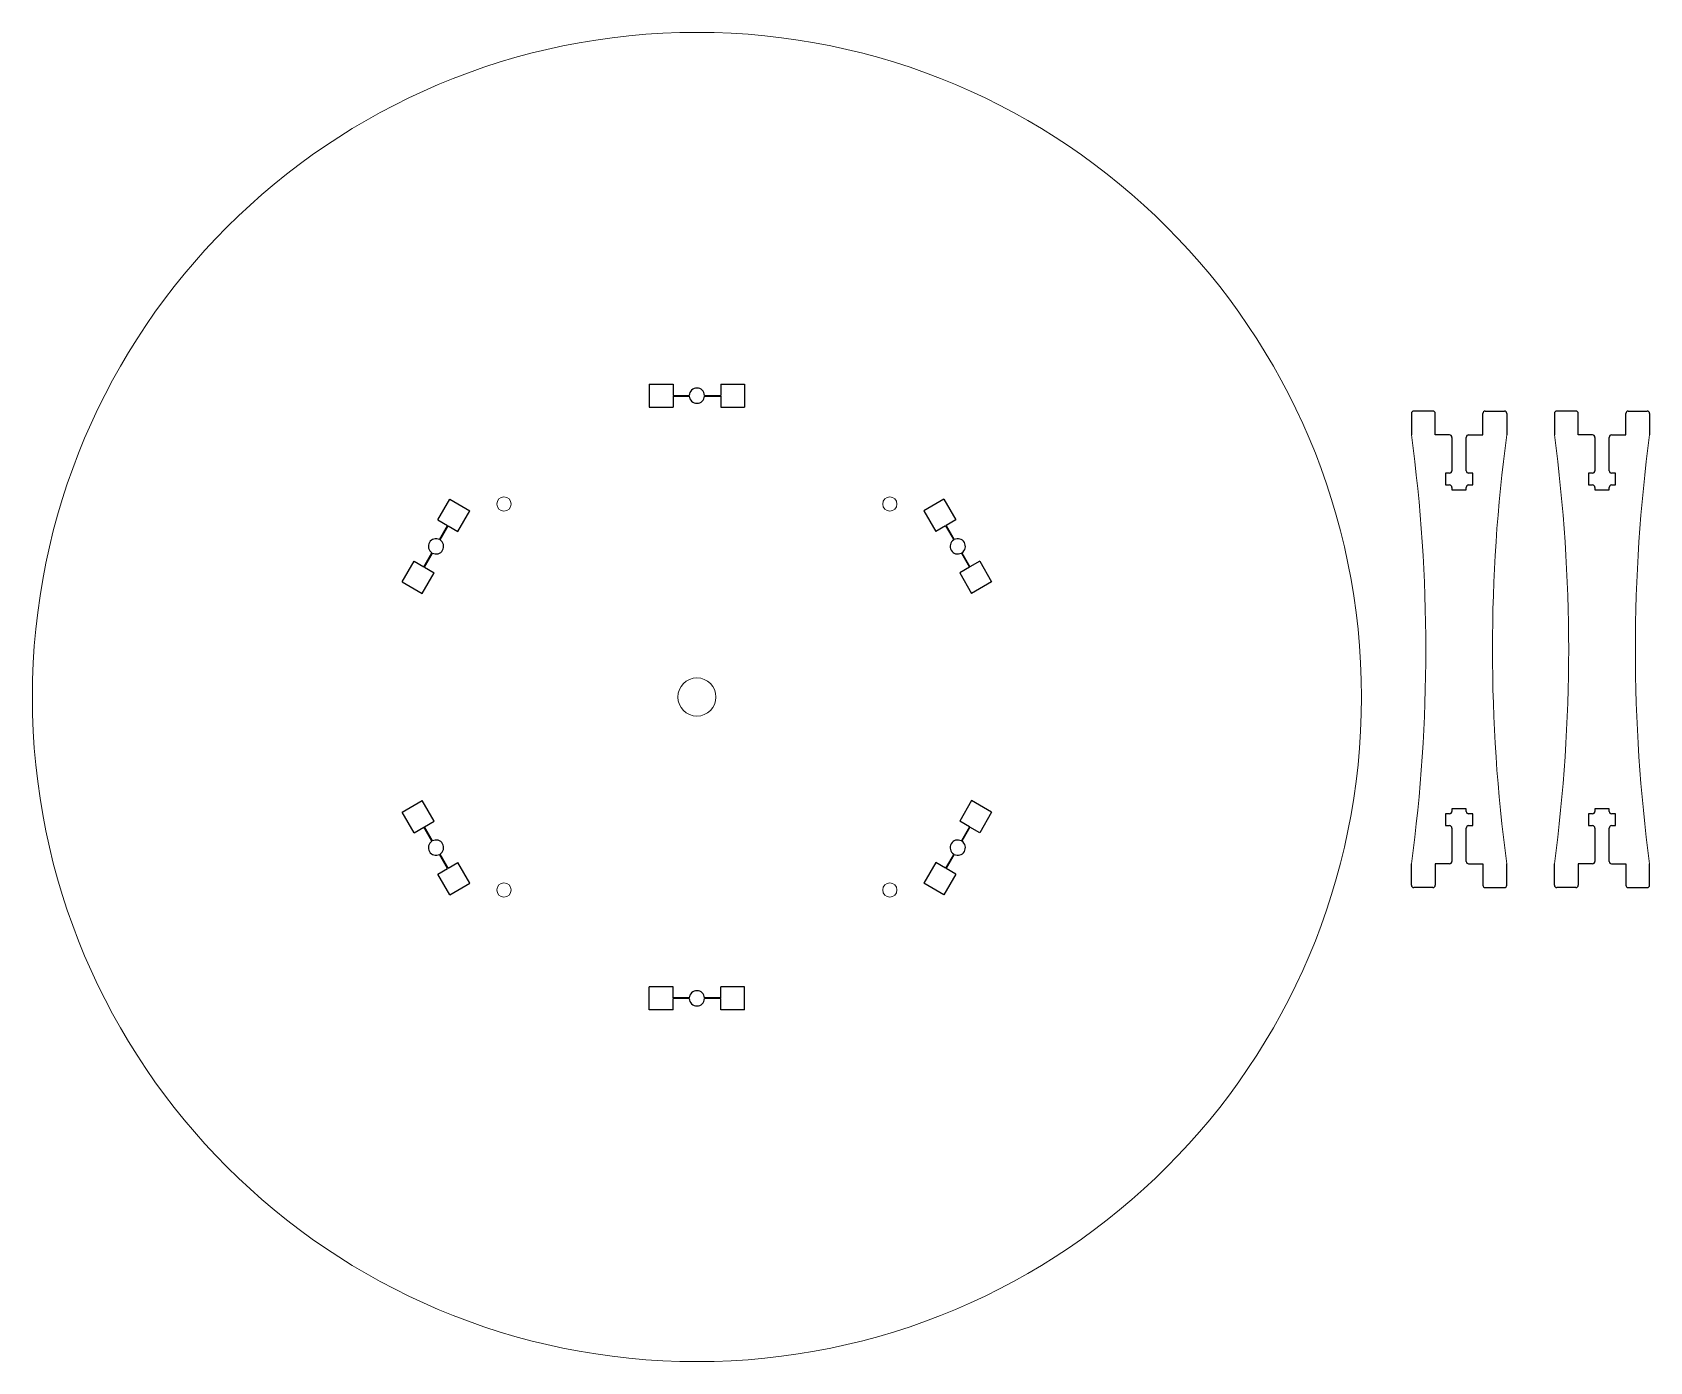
# Model space of a CAD drawing. Header units: millimetres. Extents: x -3 to 1890, y 0 to 300.
# Drawn here: x 1430.5 to 1770, y 10.5 to 289.5 of the extents above; entities that cross this region are included whole.
import ezdxf

# ---------------------------------------------------------------- set-up
doc = ezdxf.new("R2010")
doc.units = ezdxf.units.MM
doc.layers.get('0').update_dxf_attribs({"linetype": 'CONTINUOUS', "lineweight": 25, "true_color": 0x000000})
doc.layers.add('Bottom Flange', color=7, linetype='CONTINUOUS', lineweight=0, true_color=0x000000)
doc.layers.add('Spoke', color=7, linetype='CONTINUOUS', lineweight=0, true_color=0x000000)

msp = doc.modelspace()

# ---------------------------------------------------------------- linework, layer by layer
for p, q in [((1560, 215.65), (1565, 215.65)), ((1560, 215.65), (1560, 210.82)), ((1565, 215.65), (1565, 213.3)), ((1575, 215.65), (1575, 213.3)), ((1575, 215.65), (1580, 215.65)), ((1580, 215.65), (1580, 210.82)), ((1560, 210.82), (1565, 210.82)), ((1565, 213.3), (1568.4, 213.3)), ((1565, 213.17), (1568.4, 213.17)), ((1565, 213.17), (1565, 210.82)), ((1571.6, 213.3), (1575, 213.3)), ((1571.6, 213.17), (1575, 213.17)), ((1575, 213.17), (1575, 210.82)), ((1575, 210.82), (1580, 210.82)), ((1720, 209.5), (1720, 205)), ((1724.5, 210), (1720.5, 210)), ((1725, 205), (1725, 209.5)), ((1735, 205), (1735, 209.5)), ((1735.5, 210), (1739.5, 210)), ((1740, 209.5), (1740, 205)), ((1750, 209.5), (1750, 205)), ((1754.5, 210), (1750.5, 210)), ((1755, 205), (1755, 209.5)), ((1765, 205), (1765, 209.5)), ((1765.5, 210), (1769.5, 210)), ((1770, 209.5), (1770, 205)), ((1728, 205), (1725, 205)), ((1728.5, 204.5), (1728.5, 197.5)), ((1731.5, 197.5), (1731.5, 204.5)), ((1732, 205), (1735, 205)), ((1758, 205), (1755, 205)), ((1758.5, 204.5), (1758.5, 197.5)), ((1761.5, 197.5), (1761.5, 204.5)), ((1762, 205), (1765, 205)), ((1727.14, 197), (1727.14, 194.5)), ((1728, 197), (1727.14, 197)), ((1732.86, 197), (1732, 197)), ((1732.86, 194.5), (1732.86, 197)), ((1757.14, 197), (1757.14, 194.5)), ((1758, 197), (1757.14, 197)), ((1762.86, 197), (1762, 197)), ((1762.86, 194.5), (1762.86, 197)), ((1727.14, 194.5), (1728, 194.5)), ((1728.5, 194), (1728.5, 193.5)), ((1731.5, 193.5), (1731.5, 194)), ((1732, 194.5), (1732.86, 194.5)), ((1757.14, 194.5), (1758, 194.5)), ((1758.5, 194), (1758.5, 193.5)), ((1761.5, 193.5), (1761.5, 194)), ((1762, 194.5), (1762.86, 194.5)), ((1515.64, 187.16), (1518.14, 191.49)), ((1518.14, 191.49), (1522.33, 189.07)), ((1621.86, 191.49), (1617.67, 189.07)), ((1621.86, 191.49), (1624.36, 187.16)), ((1728.5, 193.5), (1731.5, 193.5)), ((1758.5, 193.5), (1761.5, 193.5)), ((1515.64, 187.16), (1517.68, 185.98)), ((1519.83, 184.74), (1522.33, 189.07)), ((1617.67, 189.07), (1620.17, 184.74)), ((1624.36, 187.16), (1622.32, 185.98)), ((1515.98, 183.03), (1517.68, 185.98)), ((1516.09, 182.97), (1517.79, 185.92)), ((1517.79, 185.92), (1519.83, 184.74)), ((1622.21, 185.92), (1620.17, 184.74)), ((1622.21, 185.92), (1623.91, 182.97)), ((1622.32, 185.98), (1624.02, 183.03)), ((1512.68, 177.32), (1514.38, 180.27)), ((1512.79, 177.26), (1514.49, 180.2)), ((1625.51, 180.2), (1627.21, 177.26)), ((1625.62, 180.27), (1627.32, 177.32)), ((1508.14, 174.17), (1510.64, 178.5)), ((1510.64, 178.5), (1512.68, 177.32)), ((1512.79, 177.26), (1514.83, 176.08)), ((1627.21, 177.26), (1625.17, 176.08)), ((1629.36, 178.5), (1627.32, 177.32)), ((1629.36, 178.5), (1631.86, 174.17)), ((1508.14, 174.17), (1512.33, 171.75)), ((1512.33, 171.75), (1514.83, 176.08)), ((1625.17, 176.08), (1627.67, 171.75)), ((1631.86, 174.17), (1627.67, 171.75)), ((1508.14, 125.83), (1512.33, 128.25)), ((1510.64, 121.5), (1508.14, 125.83)), ((1514.83, 123.92), (1512.33, 128.25)), ((1627.67, 128.25), (1625.17, 123.92)), ((1631.86, 125.83), (1627.67, 128.25)), ((1631.86, 125.83), (1629.36, 121.5)), ((1731.5, 126.5), (1728.5, 126.5)), ((1728.5, 126.5), (1728.5, 126)), ((1731.5, 126), (1731.5, 126.5)), ((1761.5, 126.5), (1758.5, 126.5)), ((1758.5, 126.5), (1758.5, 126)), ((1761.5, 126), (1761.5, 126.5)), ((1510.64, 121.5), (1512.68, 122.68)), ((1514.38, 119.73), (1512.68, 122.68)), ((1512.79, 122.74), (1514.83, 123.92)), ((1514.49, 119.8), (1512.79, 122.74)), ((1627.21, 122.74), (1625.17, 123.92)), ((1627.21, 122.74), (1625.51, 119.8)), ((1627.32, 122.68), (1625.62, 119.73)), ((1629.36, 121.5), (1627.32, 122.68)), ((1728, 125.5), (1727.14, 125.5)), ((1727.14, 125.5), (1727.14, 123)), ((1727.14, 123), (1728, 123)), ((1728.5, 122.5), (1728.5, 115.5)), ((1731.5, 115.5), (1731.5, 122.5)), ((1732.86, 125.5), (1732, 125.5)), ((1732, 123), (1732.86, 123)), ((1732.86, 123), (1732.86, 125.5)), ((1758, 125.5), (1757.14, 125.5)), ((1757.14, 125.5), (1757.14, 123)), ((1757.14, 123), (1758, 123)), ((1758.5, 122.5), (1758.5, 115.5)), ((1761.5, 115.5), (1761.5, 122.5)), ((1762.86, 125.5), (1762, 125.5)), ((1762, 123), (1762.86, 123)), ((1762.86, 123), (1762.86, 125.5)), ((1517.68, 114.02), (1515.98, 116.97)), ((1517.79, 114.08), (1516.09, 117.03)), ((1623.91, 117.03), (1622.21, 114.08)), ((1624.02, 116.97), (1622.32, 114.02)), ((1515.64, 112.84), (1517.68, 114.02)), ((1518.14, 108.51), (1515.64, 112.84)), ((1517.79, 114.08), (1519.83, 115.26)), ((1522.33, 110.93), (1519.83, 115.26)), ((1620.17, 115.26), (1617.67, 110.93)), ((1622.21, 114.08), (1620.17, 115.26)), ((1624.36, 112.84), (1621.86, 108.51)), ((1624.36, 112.84), (1622.32, 114.02)), ((1720, 110.5), (1720, 115)), ((1728, 115), (1725, 115)), ((1725, 115), (1725, 110.5)), ((1732, 115), (1735, 115)), ((1735, 115), (1735, 110.5)), ((1740, 110.5), (1740, 115)), ((1750, 110.5), (1750, 115)), ((1758, 115), (1755, 115)), ((1755, 115), (1755, 110.5)), ((1762, 115), (1765, 115)), ((1765, 115), (1765, 110.5)), ((1770, 110.5), (1770, 115)), ((1518.14, 108.51), (1522.33, 110.93)), ((1621.86, 108.51), (1617.67, 110.93)), ((1724.5, 110), (1720.5, 110)), ((1735.5, 110), (1739.5, 110)), ((1754.5, 110), (1750.5, 110)), ((1765.5, 110), (1769.5, 110)), ((1565, 89.18), (1560, 89.18)), ((1560, 84.35), (1560, 89.18)), ((1565, 86.83), (1565, 89.18)), ((1580, 89.18), (1575, 89.18)), ((1575, 86.83), (1575, 89.18)), ((1580, 84.35), (1580, 89.18)), ((1568.4, 86.83), (1565, 86.83)), ((1568.4, 86.7), (1565, 86.7)), ((1565, 84.35), (1565, 86.7)), ((1575, 86.83), (1571.6, 86.83)), ((1575, 86.7), (1571.6, 86.7)), ((1575, 84.35), (1575, 86.7)), ((1565, 84.35), (1560, 84.35)), ((1580, 84.35), (1575, 84.35))]:
    msp.add_line(p, q)
for centre, radius, start, end in [((1570, 213.24), 1.6, 2.3283, 177.6717), ((1570, 213.24), 1.6, 182.3283, 357.6717), ((1720.5, 209.5), 0.5, 90, 180), ((1724.5, 209.5), 0.5, 360, 90), ((1735.5, 209.5), 0.5, 90, 180), ((1739.5, 209.5), 0.5, 360, 90), ((1750.5, 209.5), 0.5, 90, 180), ((1754.5, 209.5), 0.5, 360, 90), ((1765.5, 209.5), 0.5, 90, 180), ((1769.5, 209.5), 0.5, 360, 90), ((1728, 204.5), 0.5, 360, 90), ((1732, 204.5), 0.5, 90, 180), ((1758, 204.5), 0.5, 360, 90), ((1762, 204.5), 0.5, 90, 180), ((1728, 197.5), 0.5, 270, 360), ((1732, 197.5), 0.5, 180, 270), ((1758, 197.5), 0.5, 270, 360), ((1762, 197.5), 0.5, 180, 270), ((1728, 194), 0.5, 360, 90), ((1732, 194), 0.5, 90, 180), ((1758, 194), 0.5, 360, 90), ((1762, 194), 0.5, 90, 180), ((1515.24, 181.62), 1.6, 62.3283, 237.6717), ((1515.24, 181.62), 1.6, 242.3283, 57.6717), ((1624.76, 181.62), 1.6, 122.3283, 297.6717), ((1624.76, 181.62), 1.6, 302.3283, 117.6717), ((1728, 126), 0.5, 270, 360), ((1732, 126), 0.5, 180, 270), ((1758, 126), 0.5, 270, 360), ((1762, 126), 0.5, 180, 270), ((1728, 122.5), 0.5, 360, 90), ((1732, 122.5), 0.5, 90, 180), ((1758, 122.5), 0.5, 360, 90), ((1762, 122.5), 0.5, 90, 180), ((1515.24, 118.38), 1.6, 122.3283, 297.6717), ((1515.24, 118.38), 1.6, 302.3283, 117.6717), ((1624.76, 118.38), 1.6, 62.3283, 237.6717), ((1624.76, 118.38), 1.6, 242.3283, 57.6717), ((1728, 115.5), 0.5, 270, 360), ((1732, 115.5), 0.5, 180, 270), ((1758, 115.5), 0.5, 270, 360), ((1762, 115.5), 0.5, 180, 270), ((1720.5, 110.5), 0.5, 180, 270), ((1724.5, 110.5), 0.5, 270, 360), ((1735.5, 110.5), 0.5, 180, 270), ((1739.5, 110.5), 0.5, 270, 360), ((1750.5, 110.5), 0.5, 180, 270), ((1754.5, 110.5), 0.5, 270, 360), ((1765.5, 110.5), 0.5, 180, 270), ((1769.5, 110.5), 0.5, 270, 360), ((1570, 86.76), 1.6, 2.3283, 177.6717), ((1570, 86.76), 1.6, 182.3283, 357.6717)]:
    msp.add_arc(centre, radius, start, end)
at = {"layer": 'Bottom Flange'}
for centre, radius in [((1570, 150), 139.5), ((1529.5, 190.5), 1.5), ((1610.5, 190.5), 1.5), ((1570, 150), 4), ((1529.5, 109.5), 1.5), ((1610.5, 109.5), 1.5)]:
    msp.add_circle(centre, radius, dxfattribs=at)
at = {"layer": 'Spoke'}
for centre, start, end in [((1384, 160), 352.3719, 7.6281), ((2076, 160), 172.3719, 187.6281), ((1414, 160), 352.3719, 7.6281), ((2106, 160), 172.3719, 187.6281)]:
    msp.add_arc(centre, 339, start, end, dxfattribs=at)

doc.saveas('drawing.dxf')
